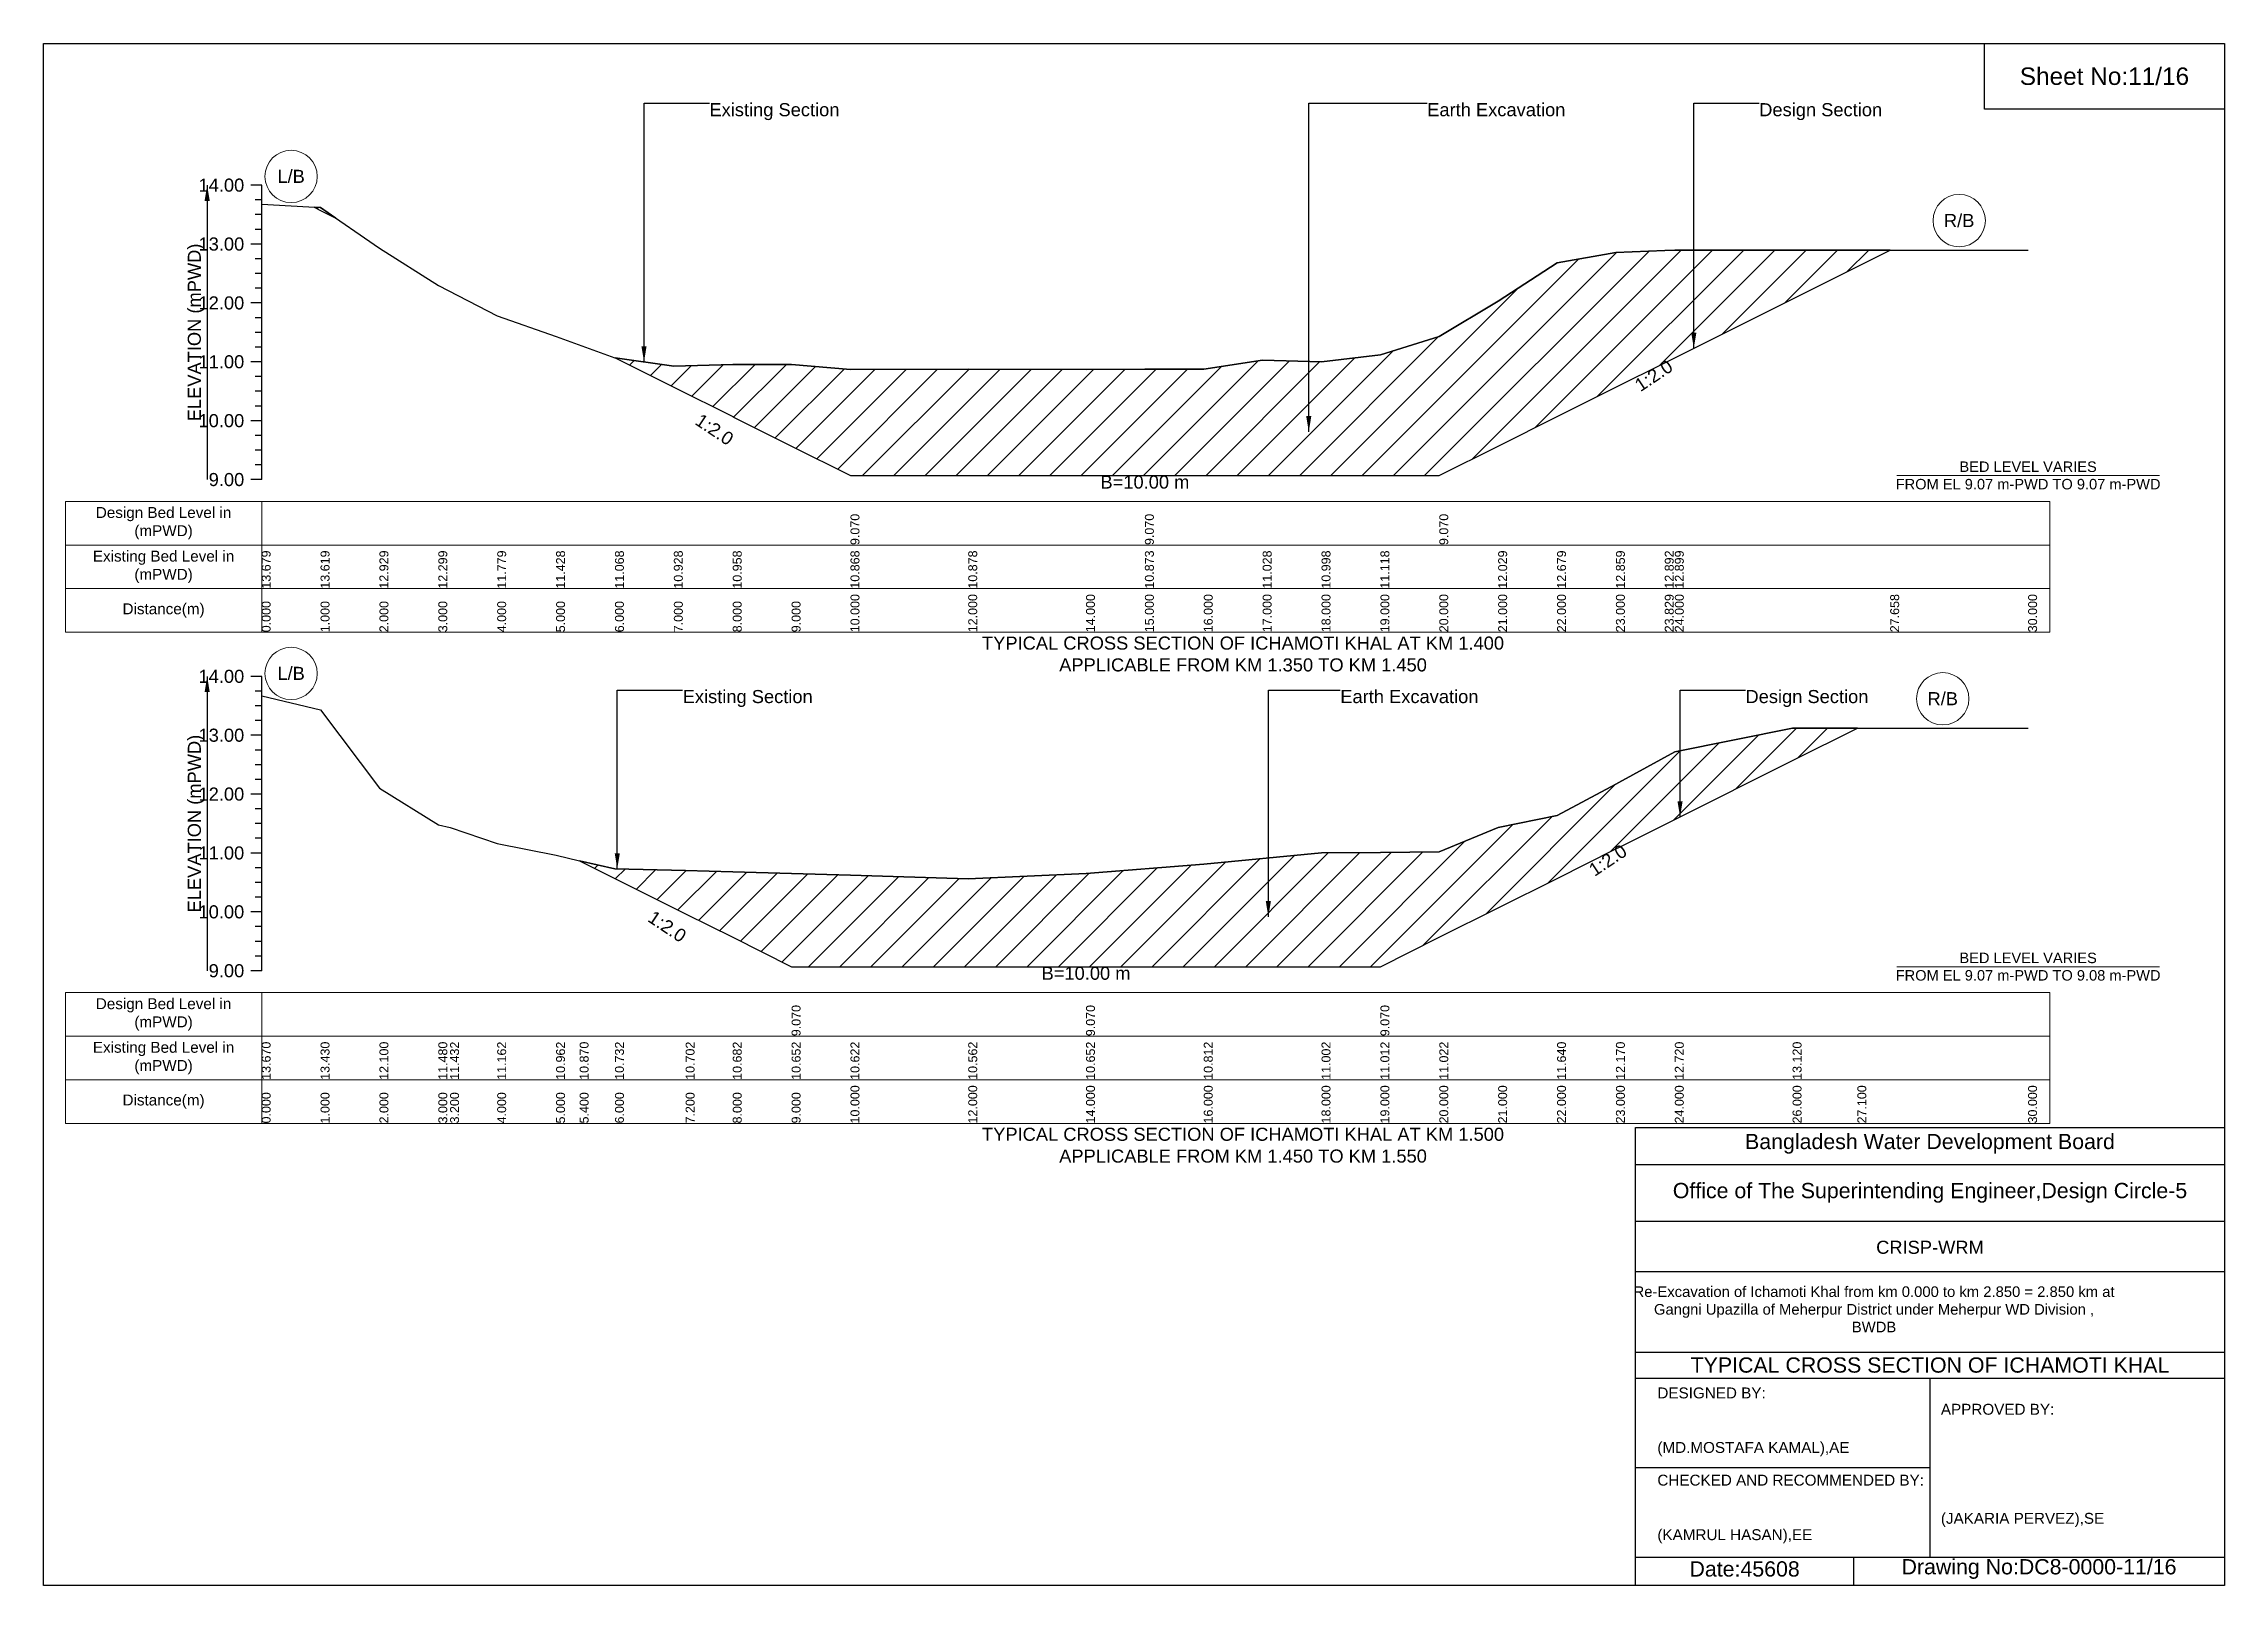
# Model space of a CAD drawing. Header units: inches. Extents: x 91000 to 258009, y -5656 to 0.
# Drawn here: x 200000 to 208000, y -5656 to 0 of the extents above; entities that cross this region are included whole.
import ezdxf

# ---------------------------------------------------------------- set-up
doc = ezdxf.new("R2010")
doc.units = ezdxf.units.IN
doc.header["$LTSCALE"] = 7
doc.header["$MEASUREMENT"] = 0
for name, color, linetype, lineweight in [('Cross section Data Border', 7, 'Continuous', 9), ('Cross Section Labels', 7, 'Continuous', 9), ('Existing_Bed_Level for Xsection', 7, 'Continuous', 25)]:
    doc.layers.add(name, color=color, linetype=linetype, lineweight=lineweight)
doc.styles.get("Standard").update_dxf_attribs({"font": 'arial.ttf'})
doc.dimstyles.get("Standard").update_dxf_attribs({"dimtxt": 0.18, "dimasz": 0.18, "dimexe": 0.18, "dimexo": 0.0625, "dimgap": 0.09, "dimtad": 0, "dimtih": 1, "dimtoh": 1, "dimdec": 4, "dimzin": 0, "dimdsep": 46, "dimtxsty": 'Standard', "dimcen": 0.09, "dimadec": 0, "dimazin": 0, "dimtfac": 1, "dimtdec": 4, "dimtofl": 0, "dimtmove": 0, "dimatfit": 3, "dimfxl": 1, "dimtolj": 1, "dimtzin": 0, "dimarcsym": 0})

msp = doc.modelspace()

# ---------------------------------------------------------------- texts
at = {"attachment_point": 5}
for s, insert, char_height in [('Sheet No:11/16', (207560, -120), 64), ('Bangladesh Water Development Board', (206920, -4036), 56), ('Office of The Superintending Engineer,Design Circle-5', (206920, -4216), 56)]:
    msp.add_mtext(s, dxfattribs=dict(at, insert=insert, char_height=char_height))
for s, insert, char_height, width, attachment_point in [('CRISP-WRM', (206920, -4416), 48, 2240, 5), ('Re-Excavation of Ichamoti Khal from km 0.000 to km 2.850 = 2.850 km at^JGangni Upazilla of Meherpur District under Meherpur WD Division ,^JBWDB', (206714.8, -4643.3), 38.88, 1749.6, 5), ('TYPICAL CROSS SECTION OF ICHAMOTI KHAL', (206920, -4848), 56, 2240, 5), ('DESIGNED BY:^J^J^J(MD.MOSTAFA KAMAL),AE', (205920, -5056), 40, 1120, 4), ('APPROVED BY:^J^J^J^J^J^J(JAKARIA PERVEZ),SE', (206960, -5216), 40, 1120, 4), ('CHECKED AND RECOMMENDED BY:^J^J^J(KAMRUL HASAN),EE', (205920, -5376), 40, 1120, 4), ('Date:45608', (206240, -5596), 56, 1120, 5), ('Drawing No:DC8-0000-11/16', (207320, -5596), 56, 1760, 5)]:
    msp.add_mtext(s, dxfattribs=dict(insert=insert, char_height=char_height, width=width, attachment_point=attachment_point))
at = {"layer": 'Cross section Data Border', "char_height": 40, "width": 640, "attachment_point": 5}
for s, insert in [('Design Bed Level in (mPWD)', (200440, -1759.5)), ('Existing Bed Level in (mPWD)', (200440, -1919.5)), ('Distance(m)', (200440, -2079.5)), ('Design Bed Level in (mPWD)', (200440, -3561.4)), ('Existing Bed Level in (mPWD)', (200440, -3721.4)), ('Distance(m)', (200440, -3881.4))]:
    msp.add_mtext(s, dxfattribs=dict(at, insert=insert))
at = {"layer": 'Cross Section Labels'}
for s, insert, char_height, attachment_point in [('Existing Section', (202442.5, -218.4), 48, 1), ('Earth Excavation', (205075.7, -218.4), 48, 1), ('Design Section', (206293.6, -218.4), 48, 1), ('L/B', (200908, -487.3), 48, 5), ('R/B', (207027.1, -649.3), 48, 5), ('B=10.00 m', (204040, -1584.4), 48, 2), ('BED LEVEL VARIES ^JFROM EL 9.07 m-PWD TO 9.07 m-PWD', (207280, -1584.4), 38.4, 5), ('TYPICAL CROSS SECTION OF ICHAMOTI KHAL AT KM 1.400^JAPPLICABLE FROM KM 1.350 TO KM 1.450', (204400, -2239.5), 48, 5), ('L/B', (200908, -2310.6), 48, 5), ('Existing Section', (202344.4, -2371.3), 48, 1), ('Earth Excavation', (204756.8, -2371.3), 48, 1), ('Design Section', (206243.2, -2371.3), 48, 1), ('R/B', (206966.8, -2403.5), 48, 5), ('BED LEVEL VARIES ^JFROM EL 9.07 m-PWD TO 9.08 m-PWD', (207280, -3386.3), 38.4, 5), ('B=10.00 m', (203824, -3386.3), 48, 2), ('TYPICAL CROSS SECTION OF ICHAMOTI KHAL AT KM 1.500^JAPPLICABLE FROM KM 1.450 TO KM 1.550', (204400, -4041.4), 48, 5)]:
    msp.add_mtext(s, dxfattribs=dict(at, insert=insert, char_height=char_height, attachment_point=attachment_point))
at = {"layer": 'Cross Section Labels', "char_height": 48, "attachment_point": 2}
for insert, rotation in [((205893.1, -1197.8), 33.69007), ((202474.6, -1395.7), 326.30993), ((205724.8, -2975.9), 33.69007), ((202301.2, -3218.9), 326.30993)]:
    msp.add_mtext('1:2.0', dxfattribs=dict(at, insert=insert, rotation=rotation))
at = {"layer": 'Existing_Bed_Level for Xsection', "char_height": 48, "attachment_point": 6}
for s, insert in [('14.00', (200736, -519.5)), ('13.00', (200736, -735.5)), ('12.00', (200736, -951.5)), ('11.00', (200736, -1167.5)), ('10.00', (200736, -1383.5)), ('9.00', (200736, -1599.5)), ('14.00', (200736, -2321.4)), ('13.00', (200736, -2537.4)), ('12.00', (200736, -2753.4)), ('11.00', (200736, -2969.4)), ('10.00', (200736, -3185.4)), ('9.00', (200736, -3401.4))]:
    msp.add_mtext(s, dxfattribs=dict(at, insert=insert))
at = {"layer": 'Existing_Bed_Level for Xsection', "rotation": 90}
for s, insert, char_height, attachment_point in [('ELEVATION (mPWD)', (200560, -1059.5), 48, 5), ('9.070', (202960, -1839.5), 32.8, 1), ('9.070', (204040, -1839.5), 32.8, 1), ('9.070', (205120, -1839.5), 32.8, 1), ('13.679', (200800, -1999.5), 32.8, 1), ('13.619', (201016, -1999.5), 32.8, 1), ('12.929', (201232, -1999.5), 32.8, 1), ('12.299', (201448, -1999.5), 32.8, 1), ('11.779', (201664, -1999.5), 32.8, 1), ('11.428', (201880, -1999.5), 32.8, 1), ('11.068', (202096, -1999.5), 32.8, 1), ('10.928', (202312, -1999.5), 32.8, 1), ('10.958', (202528, -1999.5), 32.8, 1), ('10.868', (202960, -1999.5), 32.8, 1), ('10.878', (203392, -1999.5), 32.8, 1), ('10.873', (204040, -1999.5), 32.8, 1), ('11.028', (204472, -1999.5), 32.8, 1), ('10.998', (204688, -1999.5), 32.8, 1), ('11.118', (204904, -1999.5), 32.8, 1), ('12.029', (205336, -1999.5), 32.8, 1), ('12.679', (205552, -1999.5), 32.8, 1), ('12.859', (205768, -1999.5), 32.8, 1), ('12.892', (205947.1, -1999.5), 32.8, 1), ('12.899', (205984, -1999.5), 32.8, 1), ('0.000', (200800, -2159.5), 32.8, 1), ('1.000', (201016, -2159.5), 32.8, 1), ('2.000', (201232, -2159.5), 32.8, 1), ('3.000', (201448, -2159.5), 32.8, 1), ('4.000', (201664, -2159.5), 32.8, 1), ('5.000', (201880, -2159.5), 32.8, 1), ('6.000', (202096, -2159.5), 32.8, 1), ('7.000', (202312, -2159.5), 32.8, 1), ('8.000', (202528, -2159.5), 32.8, 1), ('9.000', (202744, -2159.5), 32.8, 1), ('10.000', (202960, -2159.5), 32.8, 1), ('12.000', (203392, -2159.5), 32.8, 1), ('14.000', (203824, -2159.5), 32.8, 1), ('15.000', (204040, -2159.5), 32.8, 1), ('16.000', (204256, -2159.5), 32.8, 1), ('17.000', (204472, -2159.5), 32.8, 1), ('18.000', (204688, -2159.5), 32.8, 1), ('19.000', (204904, -2159.5), 32.8, 1), ('20.000', (205120, -2159.5), 32.8, 1), ('21.000', (205336, -2159.5), 32.8, 1), ('22.000', (205552, -2159.5), 32.8, 1), ('23.000', (205768, -2159.5), 32.8, 1), ('23.829', (205947.1, -2159.5), 32.8, 1), ('24.000', (205984, -2159.5), 32.8, 1), ('27.658', (206774.1, -2159.5), 32.8, 1), ('30.000', (207280, -2159.5), 32.8, 1), ('ELEVATION (mPWD)', (200560, -2861.4), 48, 5), ('9.070', (202744, -3641.4), 32.8, 1), ('9.070', (203824, -3641.4), 32.8, 1), ('9.070', (204904, -3641.4), 32.8, 1), ('13.670', (200800, -3801.4), 32.8, 1), ('13.430', (201016, -3801.4), 32.8, 1), ('12.100', (201232, -3801.4), 32.8, 1), ('11.480', (201448, -3801.4), 32.8, 1), ('11.432', (201491.2, -3801.4), 32.8, 1), ('11.162', (201664, -3801.4), 32.8, 1), ('10.962', (201880, -3801.4), 32.8, 1), ('10.870', (201966.4, -3801.4), 32.8, 1), ('10.732', (202096, -3801.4), 32.8, 1), ('10.702', (202355.2, -3801.4), 32.8, 1), ('10.682', (202528, -3801.4), 32.8, 1), ('10.652', (202744, -3801.4), 32.8, 1), ('10.622', (202960, -3801.4), 32.8, 1), ('10.562', (203392, -3801.4), 32.8, 1), ('10.652', (203824, -3801.4), 32.8, 1), ('10.812', (204256, -3801.4), 32.8, 1), ('11.002', (204688, -3801.4), 32.8, 1), ('11.012', (204904, -3801.4), 32.8, 1), ('11.022', (205120, -3801.4), 32.8, 1), ('11.640', (205552, -3801.4), 32.8, 1), ('12.170', (205768, -3801.4), 32.8, 1), ('12.720', (205984, -3801.4), 32.8, 1), ('13.120', (206416, -3801.4), 32.8, 1), ('10.000', (202960, -3961.4), 32.8, 1), ('12.000', (203392, -3961.4), 32.8, 1), ('14.000', (203824, -3961.4), 32.8, 1), ('16.000', (204256, -3961.4), 32.8, 1), ('18.000', (204688, -3961.4), 32.8, 1), ('19.000', (204904, -3961.4), 32.8, 1), ('20.000', (205120, -3961.4), 32.8, 1), ('21.000', (205336, -3961.4), 32.8, 1), ('22.000', (205552, -3961.4), 32.8, 1), ('23.000', (205768, -3961.4), 32.8, 1), ('24.000', (205984, -3961.4), 32.8, 1), ('26.000', (206416, -3961.4), 32.8, 1), ('27.100', (206653.6, -3961.4), 32.8, 1), ('30.000', (207280, -3961.4), 32.8, 1), ('0.000', (200800, -3961.4), 32.8, 1), ('1.000', (201016, -3961.4), 32.8, 1), ('2.000', (201232, -3961.4), 32.8, 1), ('3.000', (201448, -3961.4), 32.8, 1), ('3.200', (201491.2, -3961.4), 32.8, 1), ('4.000', (201664, -3961.4), 32.8, 1), ('5.000', (201880, -3961.4), 32.8, 1), ('5.400', (201966.4, -3961.4), 32.8, 1), ('6.000', (202096, -3961.4), 32.8, 1), ('7.200', (202355.2, -3961.4), 32.8, 1), ('8.000', (202528, -3961.4), 32.8, 1), ('9.000', (202744, -3961.4), 32.8, 1)]:
    msp.add_mtext(s, dxfattribs=dict(at, insert=insert, char_height=char_height, attachment_point=attachment_point))

# ---------------------------------------------------------------- hatches: boundary and pattern name
at = {"layer": 'Existing_Bed_Level for Xsection'}
h = msp.add_hatch(dxfattribs=at)
h.set_pattern_fill('ANSI31', color=256, scale=648, style=0)
h.paths.add_polyline_path([(200991.9, -600.3), (201016, -612.4), (201071.7, -640.2), (201016, -601.8)])
h = msp.add_hatch(dxfattribs=at)
h.set_pattern_fill('ANSI31', color=256, scale=648, style=0)
h.paths.add_polyline_path([(202097.2, -1153), (202312, -1260.4), (202528, -1368.4), (202528.6, -1368.7), (202744, -1476.4), (202960, -1584.4), (203392, -1584.4), (203824, -1584.4), (204040, -1584.4), (204256, -1584.4), (204472, -1584.4), (204688, -1584.4), (204904, -1584.4), (205120, -1584.4), (205336, -1476.4), (205552, -1368.4), (205768, -1260.4), (205947.1, -1170.8), (205984, -1152.4), (206774.1, -757.3), (205984, -757.3), (205947.1, -758.8), (205768, -765.9), (205552, -804.8), (205336, -945.2), (205120, -1075), (204904, -1142), (204688, -1167.9), (204472, -1161.4), (204256, -1193.8), (204040, -1194.9), (203824, -1196), (203392, -1193.8), (202960, -1196), (202744, -1176.6), (202528.6, -1176.6), (202528, -1176.6), (202312, -1183)])
h = msp.add_hatch(dxfattribs=at)
h.set_pattern_fill('ANSI31', color=256, scale=648, style=0)
h.paths.add_polyline_path([(201966.4, -2997.5), (202096, -3062.3), (202355.2, -3191.9), (202528, -3278.3), (202744, -3386.3), (202960, -3386.3), (203392, -3386.3), (203824, -3386.3), (204256, -3386.3), (204688, -3386.3), (204904, -3386.3), (205120, -3278.3), (205336, -3170.3), (205552, -3062.3), (205768, -2954.3), (205778.8, -2948.9), (205984, -2846.3), (206416, -2630.3), (206653.6, -2511.5), (206416, -2511.5), (205984, -2597.9), (205778.8, -2710.7), (205768, -2716.7), (205552, -2831.2), (205336, -2876.1), (205120, -2964.6), (204904, -2966.8), (204688, -2969), (204256, -3010), (203824, -3044.6), (203392, -3064), (202960, -3051), (202744, -3044.6), (202528, -3038.1), (202355.2, -3033.8), (202096, -3027.3)])

# ---------------------------------------------------------------- linework, layer by layer
for points in [[(200000, 0), (208000, 0), (208000, -5656), (200000, -5656)], [(207120, 0), (208000, 0), (208000, -240), (207120, -240)]]:
    msp.add_lwpolyline(points, close=True)
for points in [[(205840, -5656), (205840, -3976), (208000, -3976)], [(205840, -4112), (208000, -4112)], [(205840, -4320), (208000, -4320)], [(205840, -4504), (208000, -4504)], [(205840, -4800), (208000, -4800)], [(205840, -4896), (208000, -4896)], [(206920, -4896), (206920, -5552)], [(205840, -5224), (206920, -5224)], [(205840, -5552), (208000, -5552)], [(206640, -5552), (206640, -5656)]]:
    msp.add_lwpolyline(points)
at = {"layer": 'Cross section Data Border'}
for points in [[(200080, -1679.5), (207360, -1679.5), (207360, -2159.5), (200080, -2159.5)], [(200080, -3481.4), (207360, -3481.4), (207360, -3961.4), (200080, -3961.4)]]:
    msp.add_lwpolyline(points, close=True, dxfattribs=at)
for points in [[(200800, -1679.5), (200800, -2159.5)], [(200080, -1839.5), (207360, -1839.5)], [(200080, -1999.5), (207360, -1999.5)], [(200800, -3481.4), (200800, -3961.4)], [(200080, -3641.4), (207360, -3641.4)], [(200080, -3801.4), (207360, -3801.4)]]:
    msp.add_lwpolyline(points, dxfattribs=at)
at = {"layer": 'Cross Section Labels'}
for points in [[(206797.8, -1584.4), (207762.2, -1584.4)], [(206797.8, -3386.3), (207762.2, -3386.3)]]:
    msp.add_lwpolyline(points, dxfattribs=at)
for centre in [(200908, -487.3), (207027.1, -649.3), (200908, -2310.6), (206966.8, -2403.5)]:
    msp.add_circle(centre, 96, dxfattribs=at)
at = {"layer": 'Existing_Bed_Level for Xsection'}
for points in [[(200800, -519.5), (200760, -519.5)], [(200800, -1599.5), (200800, -1383.5), (200800, -1167.5), (200800, -951.5), (200800, -735.5), (200800, -519.5)], [(200800, -573.5), (200776, -573.5)], [(200800, -627.5), (200776, -627.5)], [(200800, -588.8), (201016, -601.8), (201232, -750.8), (201448, -886.9), (201664, -999.2), (201880, -1075), (202096, -1152.8), (202097.2, -1153), (202312, -1183), (202528, -1176.6), (202528.6, -1176.6), (202744, -1176.6), (202960, -1196), (202960, -1196), (203392, -1193.8), (203824, -1196), (204040, -1194.9), (204040, -1194.9), (204256, -1193.8), (204472, -1161.4), (204688, -1167.9), (204904, -1142), (205120, -1075), (205120, -1075), (205336, -945.2), (205552, -804.8), (205768, -765.9), (205947.1, -758.8), (205984, -757.3), (206774.1, -757.3), (207280, -757.3)], [(200800, -681.5), (200776, -681.5)], [(200800, -735.5), (200760, -735.5)], [(200800, -789.5), (200776, -789.5)], [(200800, -843.5), (200776, -843.5)], [(200800, -951.5), (200760, -951.5)], [(200800, -897.5), (200776, -897.5)], [(200800, -1005.5), (200776, -1005.5)], [(200800, -1059.5), (200776, -1059.5)], [(200800, -1113.5), (200776, -1113.5)], [(200800, -1167.5), (200760, -1167.5)], [(200800, -1221.5), (200776, -1221.5)], [(200800, -1275.5), (200776, -1275.5)], [(200800, -1329.5), (200776, -1329.5)], [(200800, -1383.5), (200760, -1383.5)], [(200800, -1437.5), (200776, -1437.5)], [(200800, -1491.5), (200776, -1491.5)], [(200800, -1599.5), (200760, -1599.5)], [(200800, -1545.5), (200776, -1545.5)], [(200800, -2321.4), (200760, -2321.4)], [(200800, -2375.4), (200776, -2375.4)], [(200800, -3401.4), (200800, -3185.4), (200800, -2969.4), (200800, -2753.4), (200800, -2537.4), (200800, -2321.4)], [(200800, -2392.7), (201016, -2444.5), (201232, -2731.8), (201448, -2865.7), (201491.2, -2876.1), (201664, -2934.4), (201880, -2977.6), (201966.4, -2997.5), (202096, -3027.3), (202355.2, -3033.8), (202528, -3038.1), (202744, -3044.6), (202744, -3044.6), (202960, -3051), (203392, -3064), (203824, -3044.6), (203824, -3044.6), (204256, -3010), (204688, -2969), (204904, -2966.8), (204904, -2966.8), (205120, -2964.6), (205336, -2876.1), (205552, -2831.2), (205768, -2716.7), (205778.8, -2710.7), (205984, -2597.9), (206416, -2511.5), (206653.6, -2511.5), (207280, -2511.5)], [(200800, -2429.4), (200776, -2429.4)], [(200800, -2537.4), (200760, -2537.4)], [(200800, -2483.4), (200776, -2483.4)], [(200800, -2591.4), (200776, -2591.4)], [(200800, -2645.4), (200776, -2645.4)], [(200800, -2699.4), (200776, -2699.4)], [(200800, -2753.4), (200760, -2753.4)], [(200800, -2807.4), (200776, -2807.4)], [(200800, -2861.4), (200776, -2861.4)], [(200800, -2915.4), (200776, -2915.4)], [(200800, -2969.4), (200760, -2969.4)], [(200800, -3023.4), (200776, -3023.4)], [(200800, -3077.4), (200776, -3077.4)], [(200800, -3185.4), (200760, -3185.4)], [(200800, -3131.4), (200776, -3131.4)], [(200800, -3239.4), (200776, -3239.4)], [(200800, -3293.4), (200776, -3293.4)], [(200800, -3347.4), (200776, -3347.4)], [(200800, -3401.4), (200760, -3401.4)]]:
    msp.add_lwpolyline(points, dxfattribs=at)
for points in [[(200991.9, -600.3), (201016, -612.4), (201071.7, -640.2), (201016, -601.8)], [(202097.2, -1153), (202097.2, -1153), (202312, -1260.4), (202528, -1368.4), (202528.6, -1368.7), (202744, -1476.4), (202960, -1584.4), (202960, -1584.4), (203392, -1584.4), (203824, -1584.4), (204040, -1584.4), (204040, -1584.4), (204256, -1584.4), (204472, -1584.4), (204688, -1584.4), (204904, -1584.4), (205120, -1584.4), (205120, -1584.4), (205336, -1476.4), (205552, -1368.4), (205768, -1260.4), (205947.1, -1170.8), (205984, -1152.4), (206774.1, -757.3), (206774.1, -757.3), (206774.1, -757.3), (205984, -757.3), (205947.1, -758.8), (205768, -765.9), (205552, -804.8), (205336, -945.2), (205120, -1075), (205120, -1075), (204904, -1142), (204688, -1167.9), (204472, -1161.4), (204256, -1193.8), (204040, -1194.9), (204040, -1194.9), (203824, -1196), (203392, -1193.8), (202960, -1196), (202960, -1196), (202744, -1176.6), (202528.6, -1176.6), (202528, -1176.6), (202312, -1183), (202097.2, -1153)], [(201966.4, -2997.5), (201966.4, -2997.5), (202096, -3062.3), (202355.2, -3191.9), (202528, -3278.3), (202744, -3386.3), (202744, -3386.3), (202960, -3386.3), (203392, -3386.3), (203824, -3386.3), (203824, -3386.3), (204256, -3386.3), (204688, -3386.3), (204904, -3386.3), (204904, -3386.3), (205120, -3278.3), (205336, -3170.3), (205552, -3062.3), (205768, -2954.3), (205778.8, -2948.9), (205984, -2846.3), (206416, -2630.3), (206653.6, -2511.5), (206653.6, -2511.5), (206653.6, -2511.5), (206416, -2511.5), (205984, -2597.9), (205778.8, -2710.7), (205768, -2716.7), (205552, -2831.2), (205336, -2876.1), (205120, -2964.6), (204904, -2966.8), (204904, -2966.8), (204688, -2969), (204256, -3010), (203824, -3044.6), (203824, -3044.6), (203392, -3064), (202960, -3051), (202744, -3044.6), (202744, -3044.6), (202528, -3038.1), (202355.2, -3033.8), (202096, -3027.3), (201966.4, -2997.5)]]:
    msp.add_lwpolyline(points, close=True, dxfattribs=at)

msp.set_redraw_order([(e.dxf.handle, doc.entitydb.next_handle()) for e in msp.query("TEXT MTEXT ATTDEF DIMENSION ARC_DIMENSION")])  # texts and dimensions are drawn at this point

# ---------------------------------------------------------------- leaders
at = {"layer": 'Cross Section Labels', "annotation_type": 0, "has_hookline": 1, "hookline_direction": 0}
for points, text_width in [([(202202.5, -1167.7), (202202.5, -218.4), (202442.5, -218.4)], 467.2), ([(204641.1, -1423.9), (204641.1, -218.4), (205075.6, -218.4)], 497), ([(206053.6, -1117.6), (206053.6, -218.4), (206293.5, -218.4)], 441.2), ([(202104.4, -3027.5), (202104.4, -2371.3), (202344.3, -2371.3)], 467.2), ([(204492.8, -3202.8), (204492.8, -2371.3), (204756.7, -2371.3)], 497), ([(206003.2, -2836.7), (206003.2, -2371.3), (206243.1, -2371.3)], 441.2)]:
    msp.add_leader(points, dimstyle='Standard', override={"dimasz": 57.6}, dxfattribs=dict(at, text_width=text_width))
at = {"layer": 'Existing_Bed_Level for Xsection'}
for points in [[(200600, -519.5), (200600, -1599.5)], [(200600, -2321.4), (200600, -3401.4)]]:
    msp.add_leader(points, dimstyle='Standard', override={"dimasz": 57.6}, dxfattribs=at)

doc.saveas('drawing.dxf')
